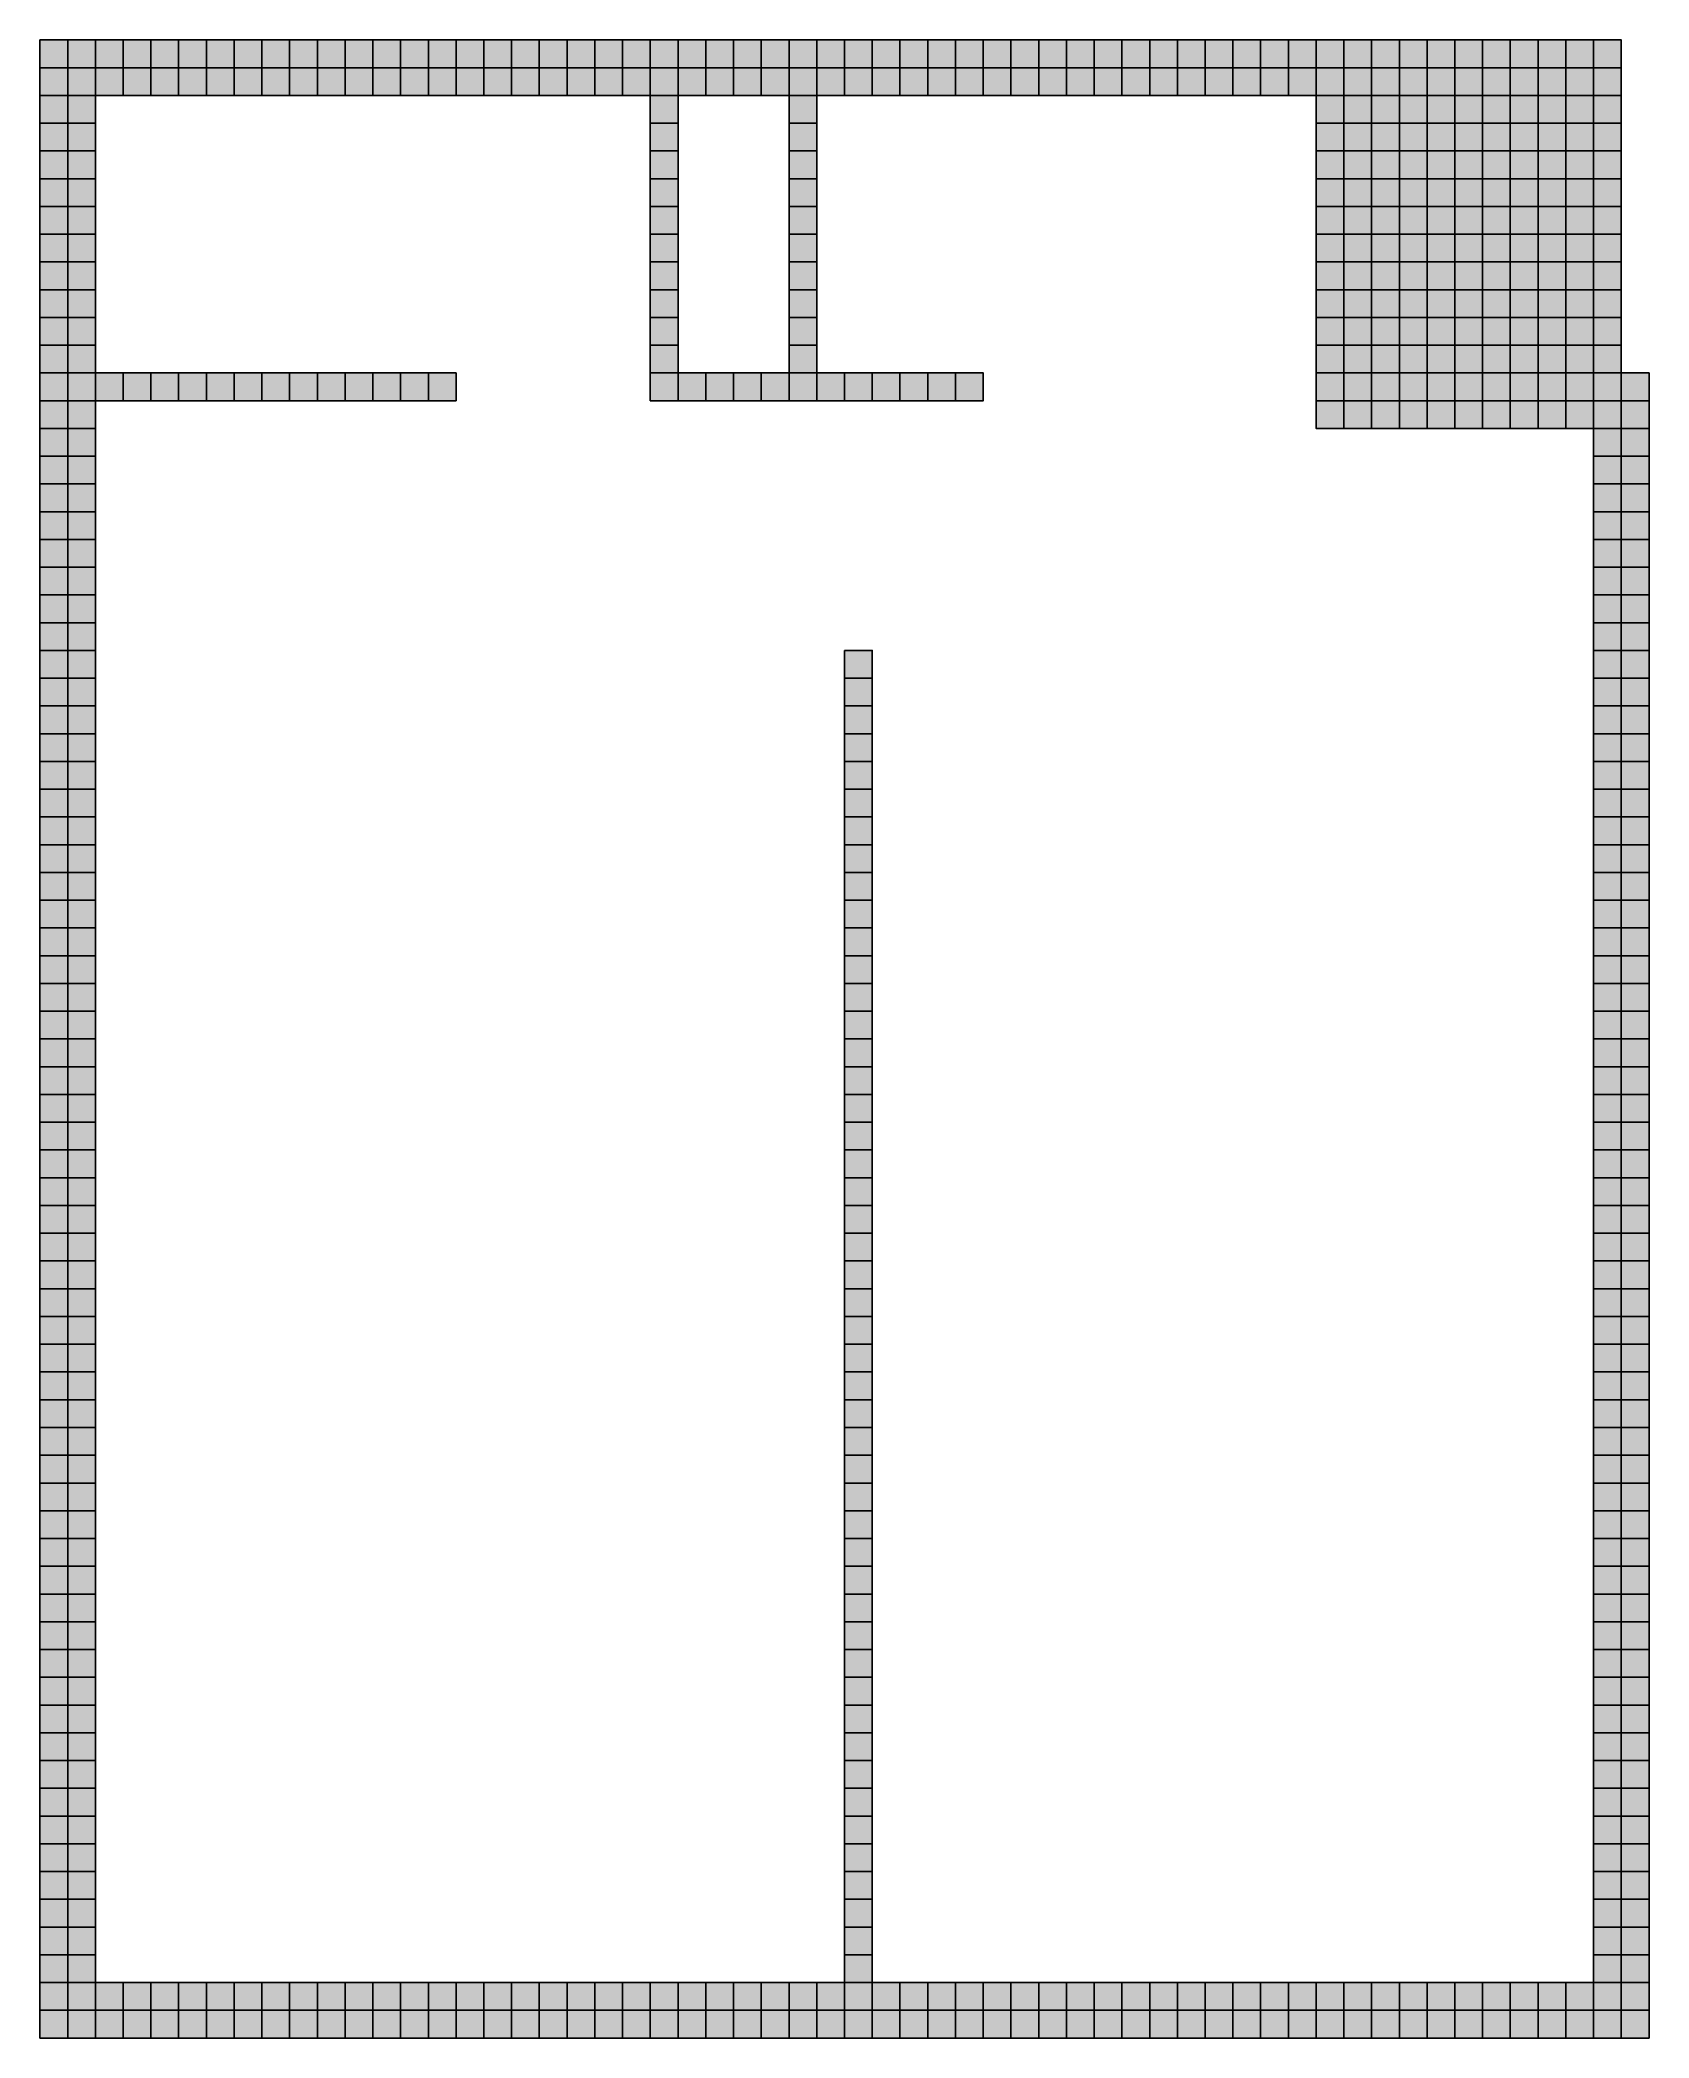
# Model space of a CAD drawing. Header units: inches. Extents: x 0.64 to 6.44, y -0.05 to 7.15.
import ezdxf

# ---------------------------------------------------------------- set-up
doc = ezdxf.new("R2010")
doc.units = ezdxf.units.IN
doc.header["$MEASUREMENT"] = 0
doc.layers.add('GRILLA PIXEL', color=7, linetype='Continuous')

# ---------------------------------------------------------------- blocks, each defined once
blk = doc.blocks.new('0-5-68-255-Muro inicio conexion')
at = {"layer": 'GRILLA PIXEL', "true_color": 0x0544ff}
h = blk.add_hatch(color=160, dxfattribs=at)
h.dxf.hatch_style = 1
h.paths.add_polyline_path([(0, 0), (-0.1, 0), (-0.1, -0.1), (0, -0.1)])
blk.add_lwpolyline([(-0.1, 0), (-0.1, -0.1), (0, -0.1), (0, 0)], close=True)
blk = doc.blocks.new('0-63-149-253-Muro fichas extremo')
at = {"layer": 'GRILLA PIXEL', "true_color": 0x3f95fd}
h = blk.add_hatch(color=153, dxfattribs=at)
h.dxf.hatch_style = 1
h.paths.add_polyline_path([(0, 0), (-0.1, 0), (-0.1, -0.1), (0, -0.1)])
blk.add_lwpolyline([(-0.1, 0), (-0.1, -0.1), (0, -0.1), (0, 0)], close=True)
blk = doc.blocks.new('1-125-217-63-auxiliar  ingresos')
at = {"layer": 'GRILLA PIXEL', "true_color": 0x7dd93f}
h = blk.add_hatch(color=83, dxfattribs=at)
h.dxf.hatch_style = 1
h.paths.add_polyline_path([(0, 0), (-0.1, 0), (-0.1, -0.1), (0, -0.1)])
blk.add_lwpolyline([(-0.1, 0), (-0.1, -0.1), (0, -0.1), (0, 0)], close=True)
blk = doc.blocks.new('0-255-255-31-Muro alto')
at = {"layer": 'GRILLA PIXEL', "true_color": 0xffff1f}
h = blk.add_hatch(color=2, dxfattribs=at)
h.dxf.hatch_style = 1
h.paths.add_polyline_path([(0, 0), (-0.1, 0), (-0.1, -0.1), (0, -0.1)])
blk.add_lwpolyline([(-0.1, 0), (-0.1, -0.1), (0, -0.1), (0, 0)], close=True)
blk = doc.blocks.new('0-255-31-255-Puerta ingreso')
at = {"layer": 'GRILLA PIXEL', "true_color": 0xff1fff}
h = blk.add_hatch(color=6, dxfattribs=at)
h.dxf.hatch_style = 1
h.paths.add_polyline_path([(0, 0), (-0.1, 0), (-0.1, -0.1), (0, -0.1)])
blk.add_lwpolyline([(-0.1, 0), (-0.1, -0.1), (0, -0.1), (0, 0)], close=True)
blk = doc.blocks.new('0-0-28-112-Muro auxiliar fichas esquinas')
at = {"layer": 'GRILLA PIXEL', "true_color": 0x001c70}
h = blk.add_hatch(color=166, dxfattribs=at)
h.dxf.hatch_style = 1
h.paths.add_polyline_path([(0, 0), (-0.1, 0), (-0.1, -0.1), (0, -0.1)])
blk.add_lwpolyline([(-0.1, 0), (-0.1, -0.1), (0, -0.1), (0, 0)], close=True)
blk = doc.blocks.new('0-255-0-0-Muro dormitorio principal')
h = blk.add_hatch(color=1)
h.dxf.hatch_style = 1
h.paths.add_polyline_path([(0, 0), (-0.1, 0), (-0.1, -0.1), (0, -0.1)])
blk.add_lwpolyline([(-0.1, 0), (-0.1, -0.1), (0, -0.1), (0, 0)], close=True)
blk = doc.blocks.new('0-255-135-15-Muro auxiliar escalera')
at = {"layer": 'GRILLA PIXEL', "true_color": 0xff870f}
h = blk.add_hatch(color=30, dxfattribs=at)
h.dxf.hatch_style = 1
h.paths.add_polyline_path([(0, 0), (-0.1, 0), (-0.1, -0.1), (0, -0.1)])
blk.add_lwpolyline([(-0.1, 0), (-0.1, -0.1), (0, -0.1), (0, 0)], close=True)
blk = doc.blocks.new('0-203-204-205-Ventana principal')
at = {"layer": 'GRILLA PIXEL', "true_color": 0xcbcccd}
h = blk.add_hatch(color=254, dxfattribs=at)
h.dxf.hatch_style = 1
h.paths.add_polyline_path([(0, 0), (-0.1, 0), (-0.1, -0.1), (0, -0.1)])
blk.add_lwpolyline([(-0.1, 0), (-0.1, -0.1), (0, -0.1), (0, 0)], close=True)
blk = doc.blocks.new('1-94-64-02-auxiliar fichas extremo')
at = {"layer": 'GRILLA PIXEL', "true_color": 0x5e4002}
h = blk.add_hatch(color=48, dxfattribs=at)
h.dxf.hatch_style = 1
h.paths.add_polyline_path([(0, 0), (-0.1, 0), (-0.1, -0.1), (0, -0.1)])
blk.add_lwpolyline([(-0.1, 0), (-0.1, -0.1), (0, -0.1), (0, 0)], close=True)
blk = doc.blocks.new('1-99-100-102-auxiliar lado interno')
at = {"lineweight": 70, "true_color": 0x636466}
h = blk.add_hatch(color=251, dxfattribs=at)
h.dxf.hatch_style = 1
h.paths.add_polyline_path([(-0.1, -0.1), (-0.1, 0), (0, 0), (0, -0.1)])
blk.add_lwpolyline([(0, 0), (0, -0.1), (-0.1, -0.1), (-0.1, 0)], close=True)
blk = doc.blocks.new('pixel extremo ventana')
h = blk.add_hatch(color=136)
h.dxf.hatch_style = 1
h.paths.add_polyline_path([(0, 0), (-0.1, 0), (-0.1, -0.1), (0, -0.1)])
blk.add_lwpolyline([(-0.1, 0), (-0.1, -0.1), (0, -0.1), (0, 0)], close=True)

msp = doc.modelspace()

# ---------------------------------------------------------------- block references
for name, p in [('0-255-135-15-Muro auxiliar escalera', (0.7412, 7.1495)), ('0-255-135-15-Muro auxiliar escalera', (0.8412, 7.1495)), ('0-63-149-253-Muro fichas extremo', (0.9412, 7.1495)), ('0-63-149-253-Muro fichas extremo', (1.0412, 7.1495)), ('0-63-149-253-Muro fichas extremo', (1.1412, 7.1495)), ('0-63-149-253-Muro fichas extremo', (1.2412, 7.1495)), ('0-63-149-253-Muro fichas extremo', (1.3412, 7.1495)), ('0-63-149-253-Muro fichas extremo', (1.4412, 7.1495)), ('0-63-149-253-Muro fichas extremo', (1.5412, 7.1495)), ('0-63-149-253-Muro fichas extremo', (1.6412, 7.1495)), ('0-63-149-253-Muro fichas extremo', (1.7412, 7.1495)), ('0-63-149-253-Muro fichas extremo', (1.8412, 7.1495)), ('0-63-149-253-Muro fichas extremo', (1.9412, 7.1495)), ('0-63-149-253-Muro fichas extremo', (2.0412, 7.1495)), ('0-63-149-253-Muro fichas extremo', (2.1412, 7.1495)), ('0-63-149-253-Muro fichas extremo', (2.2412, 7.1495)), ('0-63-149-253-Muro fichas extremo', (2.3412, 7.1495)), ('0-63-149-253-Muro fichas extremo', (2.4412, 7.1495)), ('0-63-149-253-Muro fichas extremo', (2.5412, 7.1495)), ('0-63-149-253-Muro fichas extremo', (2.6412, 7.1495)), ('0-63-149-253-Muro fichas extremo', (2.7412, 7.1495)), ('0-63-149-253-Muro fichas extremo', (2.8412, 7.1495)), ('0-63-149-253-Muro fichas extremo', (2.9412, 7.1495)), ('0-63-149-253-Muro fichas extremo', (3.0412, 7.1495)), ('0-63-149-253-Muro fichas extremo', (3.1412, 7.1495)), ('0-63-149-253-Muro fichas extremo', (3.2412, 7.1495)), ('0-63-149-253-Muro fichas extremo', (3.3412, 7.1495)), ('0-63-149-253-Muro fichas extremo', (3.4412, 7.1495)), ('0-63-149-253-Muro fichas extremo', (3.5412, 7.1495)), ('0-63-149-253-Muro fichas extremo', (3.6412, 7.1495)), ('0-63-149-253-Muro fichas extremo', (3.7412, 7.1495)), ('0-63-149-253-Muro fichas extremo', (3.8412, 7.1495)), ('0-63-149-253-Muro fichas extremo', (3.9412, 7.1495)), ('0-63-149-253-Muro fichas extremo', (4.0412, 7.1495)), ('0-63-149-253-Muro fichas extremo', (4.1412, 7.1495)), ('0-63-149-253-Muro fichas extremo', (4.2412, 7.1495)), ('0-63-149-253-Muro fichas extremo', (4.3412, 7.1495)), ('0-63-149-253-Muro fichas extremo', (4.4412, 7.1495)), ('0-63-149-253-Muro fichas extremo', (4.5412, 7.1495)), ('0-63-149-253-Muro fichas extremo', (4.6412, 7.1495)), ('0-63-149-253-Muro fichas extremo', (4.7412, 7.1494)), ('0-63-149-253-Muro fichas extremo', (4.8412, 7.1494)), ('0-63-149-253-Muro fichas extremo', (4.9412, 7.1494)), ('0-63-149-253-Muro fichas extremo', (5.0412, 7.1494)), ('0-63-149-253-Muro fichas extremo', (5.1412, 7.1494)), ('0-63-149-253-Muro fichas extremo', (5.2412, 7.1494)), ('0-5-68-255-Muro inicio conexion', (5.3412, 7.1494)), ('0-5-68-255-Muro inicio conexion', (5.4412, 7.1494)), ('1-125-217-63-auxiliar  ingresos', (5.5412, 7.1494)), ('1-125-217-63-auxiliar  ingresos', (5.6412, 7.1494)), ('1-125-217-63-auxiliar  ingresos', (5.7412, 7.1494)), ('1-125-217-63-auxiliar  ingresos', (5.8412, 7.1494)), ('1-125-217-63-auxiliar  ingresos', (5.9412, 7.1494)), ('1-125-217-63-auxiliar  ingresos', (6.0412, 7.1494)), ('1-125-217-63-auxiliar  ingresos', (6.1412, 7.1494)), ('1-125-217-63-auxiliar  ingresos', (6.2412, 7.1494)), ('1-125-217-63-auxiliar  ingresos', (6.3412, 7.1494)), ('0-255-255-31-Muro alto', (0.7412, 7.0495)), ('1-99-100-102-auxiliar lado interno', (0.8412, 7.0495)), ('1-99-100-102-auxiliar lado interno', (0.9412, 7.0495)), ('1-99-100-102-auxiliar lado interno', (1.0412, 7.0495)), ('1-99-100-102-auxiliar lado interno', (1.1412, 7.0495)), ('1-99-100-102-auxiliar lado interno', (1.2412, 7.0495)), ('1-99-100-102-auxiliar lado interno', (1.3412, 7.0495)), ('1-99-100-102-auxiliar lado interno', (1.4412, 7.0495)), ('1-99-100-102-auxiliar lado interno', (1.5412, 7.0495)), ('1-99-100-102-auxiliar lado interno', (1.6412, 7.0495)), ('1-99-100-102-auxiliar lado interno', (1.7412, 7.0495)), ('1-99-100-102-auxiliar lado interno', (1.8412, 7.0495)), ('1-99-100-102-auxiliar lado interno', (1.9412, 7.0495)), ('1-99-100-102-auxiliar lado interno', (2.0412, 7.0495)), ('1-99-100-102-auxiliar lado interno', (2.1412, 7.0495)), ('1-99-100-102-auxiliar lado interno', (2.2412, 7.0495)), ('1-99-100-102-auxiliar lado interno', (2.3412, 7.0495)), ('1-99-100-102-auxiliar lado interno', (2.4412, 7.0495)), ('1-99-100-102-auxiliar lado interno', (2.5412, 7.0495)), ('1-99-100-102-auxiliar lado interno', (2.6412, 7.0495)), ('1-99-100-102-auxiliar lado interno', (2.7412, 7.0495)), ('1-99-100-102-auxiliar lado interno', (2.8412, 7.0495)), ('0-255-255-31-Muro alto', (2.9412, 7.0495)), ('1-99-100-102-auxiliar lado interno', (3.0412, 7.0495)), ('1-99-100-102-auxiliar lado interno', (3.1412, 7.0495)), ('1-99-100-102-auxiliar lado interno', (3.2412, 7.0495)), ('1-99-100-102-auxiliar lado interno', (3.3412, 7.0495)), ('0-255-255-31-Muro alto', (3.4412, 7.0495)), ('1-99-100-102-auxiliar lado interno', (3.5412, 7.0495)), ('1-99-100-102-auxiliar lado interno', (3.6412, 7.0495)), ('1-99-100-102-auxiliar lado interno', (3.7412, 7.0495)), ('1-99-100-102-auxiliar lado interno', (3.8412, 7.0495)), ('1-99-100-102-auxiliar lado interno', (3.9412, 7.0495)), ('1-99-100-102-auxiliar lado interno', (4.0412, 7.0495)), ('1-99-100-102-auxiliar lado interno', (4.1412, 7.0495)), ('1-99-100-102-auxiliar lado interno', (4.2412, 7.0495)), ('1-99-100-102-auxiliar lado interno', (4.3412, 7.0495)), ('1-99-100-102-auxiliar lado interno', (4.4412, 7.0495)), ('1-99-100-102-auxiliar lado interno', (4.5412, 7.0495)), ('1-99-100-102-auxiliar lado interno', (4.6412, 7.0495)), ('1-99-100-102-auxiliar lado interno', (4.7412, 7.0495)), ('1-99-100-102-auxiliar lado interno', (4.8412, 7.0495)), ('1-99-100-102-auxiliar lado interno', (4.9412, 7.0495)), ('1-99-100-102-auxiliar lado interno', (5.0412, 7.0495)), ('1-99-100-102-auxiliar lado interno', (5.1412, 7.0495)), ('1-99-100-102-auxiliar lado interno', (5.2412, 7.0495)), ('1-99-100-102-auxiliar lado interno', (5.3412, 7.0495)), ('0-255-255-31-Muro alto', (5.4412, 7.0494)), ('1-125-217-63-auxiliar  ingresos', (5.5412, 7.0494)), ('1-125-217-63-auxiliar  ingresos', (5.6412, 7.0494)), ('1-125-217-63-auxiliar  ingresos', (5.7412, 7.0494)), ('1-125-217-63-auxiliar  ingresos', (5.8412, 7.0494)), ('1-125-217-63-auxiliar  ingresos', (5.9412, 7.0494)), ('1-125-217-63-auxiliar  ingresos', (6.0412, 7.0494)), ('1-125-217-63-auxiliar  ingresos', (6.1412, 7.0494)), ('1-125-217-63-auxiliar  ingresos', (6.2412, 7.0494)), ('1-125-217-63-auxiliar  ingresos', (6.3412, 7.0494)), ('0-255-255-31-Muro alto', (0.7412, 6.9495)), ('1-99-100-102-auxiliar lado interno', (0.8412, 6.9495)), ('0-255-255-31-Muro alto', (2.9412, 6.9495)), ('0-255-255-31-Muro alto', (3.4412, 6.9495)), ('1-99-100-102-auxiliar lado interno', (5.3412, 6.9495)), ('0-255-255-31-Muro alto', (5.4412, 6.9494)), ('1-125-217-63-auxiliar  ingresos', (5.5412, 6.9494)), ('1-125-217-63-auxiliar  ingresos', (5.6412, 6.9494)), ('1-125-217-63-auxiliar  ingresos', (5.7412, 6.9494)), ('1-125-217-63-auxiliar  ingresos', (5.8412, 6.9494)), ('1-125-217-63-auxiliar  ingresos', (5.9412, 6.9494)), ('1-125-217-63-auxiliar  ingresos', (6.0412, 6.9494)), ('1-125-217-63-auxiliar  ingresos', (6.1412, 6.9494)), ('1-125-217-63-auxiliar  ingresos', (6.2412, 6.9494)), ('1-125-217-63-auxiliar  ingresos', (6.3412, 6.9494)), ('0-255-255-31-Muro alto', (0.7412, 6.8495)), ('1-99-100-102-auxiliar lado interno', (0.8412, 6.8495)), ('0-255-255-31-Muro alto', (2.9412, 6.8495)), ('0-255-255-31-Muro alto', (3.4412, 6.8495)), ('1-99-100-102-auxiliar lado interno', (5.3412, 6.8495)), ('0-255-255-31-Muro alto', (5.4412, 6.8494)), ('1-125-217-63-auxiliar  ingresos', (5.5412, 6.8494)), ('1-125-217-63-auxiliar  ingresos', (5.6412, 6.8494)), ('1-125-217-63-auxiliar  ingresos', (5.7412, 6.8494)), ('1-125-217-63-auxiliar  ingresos', (5.8412, 6.8494)), ('1-125-217-63-auxiliar  ingresos', (5.9412, 6.8494)), ('1-125-217-63-auxiliar  ingresos', (6.0412, 6.8494)), ('1-125-217-63-auxiliar  ingresos', (6.1412, 6.8494)), ('1-125-217-63-auxiliar  ingresos', (6.2412, 6.8494)), ('1-125-217-63-auxiliar  ingresos', (6.3412, 6.8494)), ('0-255-255-31-Muro alto', (0.7412, 6.7495)), ('1-99-100-102-auxiliar lado interno', (0.8412, 6.7495)), ('0-255-255-31-Muro alto', (2.9412, 6.7495)), ('0-255-255-31-Muro alto', (3.4412, 6.7495)), ('1-99-100-102-auxiliar lado interno', (5.3412, 6.7495)), ('0-255-255-31-Muro alto', (5.4412, 6.7494)), ('1-125-217-63-auxiliar  ingresos', (5.5412, 6.7494)), ('1-125-217-63-auxiliar  ingresos', (5.6412, 6.7494)), ('1-125-217-63-auxiliar  ingresos', (5.7412, 6.7494)), ('1-125-217-63-auxiliar  ingresos', (5.8412, 6.7494)), ('1-125-217-63-auxiliar  ingresos', (5.9412, 6.7494)), ('1-125-217-63-auxiliar  ingresos', (6.0412, 6.7494)), ('1-125-217-63-auxiliar  ingresos', (6.1412, 6.7494)), ('1-125-217-63-auxiliar  ingresos', (6.2412, 6.7494)), ('1-125-217-63-auxiliar  ingresos', (6.3412, 6.7494)), ('0-255-255-31-Muro alto', (0.7412, 6.6495)), ('1-99-100-102-auxiliar lado interno', (0.8412, 6.6495)), ('0-255-255-31-Muro alto', (2.9412, 6.6495)), ('0-255-255-31-Muro alto', (3.4412, 6.6495)), ('1-99-100-102-auxiliar lado interno', (5.3412, 6.6495)), ('0-255-255-31-Muro alto', (5.4412, 6.6494)), ('1-125-217-63-auxiliar  ingresos', (5.5412, 6.6494)), ('1-125-217-63-auxiliar  ingresos', (5.6412, 6.6494)), ('1-125-217-63-auxiliar  ingresos', (5.7412, 6.6494)), ('1-125-217-63-auxiliar  ingresos', (5.8412, 6.6494)), ('1-125-217-63-auxiliar  ingresos', (5.9412, 6.6494)), ('1-125-217-63-auxiliar  ingresos', (6.0412, 6.6494)), ('1-125-217-63-auxiliar  ingresos', (6.1412, 6.6494)), ('1-125-217-63-auxiliar  ingresos', (6.2412, 6.6494)), ('1-125-217-63-auxiliar  ingresos', (6.3412, 6.6494)), ('0-255-255-31-Muro alto', (0.7412, 6.5495)), ('1-99-100-102-auxiliar lado interno', (0.8412, 6.5495)), ('0-255-255-31-Muro alto', (2.9412, 6.5495)), ('0-255-255-31-Muro alto', (3.4412, 6.5495)), ('1-99-100-102-auxiliar lado interno', (5.3412, 6.5495)), ('0-255-255-31-Muro alto', (5.4412, 6.5494)), ('1-125-217-63-auxiliar  ingresos', (5.5412, 6.5494)), ('1-125-217-63-auxiliar  ingresos', (5.6412, 6.5494)), ('1-125-217-63-auxiliar  ingresos', (5.7412, 6.5494)), ('1-125-217-63-auxiliar  ingresos', (5.8412, 6.5494)), ('1-125-217-63-auxiliar  ingresos', (5.9412, 6.5494)), ('1-125-217-63-auxiliar  ingresos', (6.0412, 6.5494)), ('1-125-217-63-auxiliar  ingresos', (6.1412, 6.5494)), ('1-125-217-63-auxiliar  ingresos', (6.2412, 6.5494)), ('1-125-217-63-auxiliar  ingresos', (6.3412, 6.5494)), ('0-255-255-31-Muro alto', (0.7412, 6.4495)), ('1-99-100-102-auxiliar lado interno', (0.8412, 6.4495)), ('0-255-255-31-Muro alto', (2.9412, 6.4495)), ('0-255-255-31-Muro alto', (3.4412, 6.4495)), ('1-99-100-102-auxiliar lado interno', (5.3412, 6.4495)), ('0-255-255-31-Muro alto', (5.4412, 6.4494)), ('1-125-217-63-auxiliar  ingresos', (5.5412, 6.4494)), ('1-125-217-63-auxiliar  ingresos', (5.6412, 6.4494)), ('1-125-217-63-auxiliar  ingresos', (5.7412, 6.4494)), ('1-125-217-63-auxiliar  ingresos', (5.8412, 6.4494)), ('1-125-217-63-auxiliar  ingresos', (5.9412, 6.4494)), ('1-125-217-63-auxiliar  ingresos', (6.0412, 6.4494)), ('1-125-217-63-auxiliar  ingresos', (6.1412, 6.4494)), ('1-125-217-63-auxiliar  ingresos', (6.2412, 6.4494)), ('1-125-217-63-auxiliar  ingresos', (6.3412, 6.4494)), ('0-255-255-31-Muro alto', (0.7412, 6.3495)), ('1-99-100-102-auxiliar lado interno', (0.8412, 6.3495)), ('0-255-255-31-Muro alto', (2.9412, 6.3495)), ('0-255-255-31-Muro alto', (3.4412, 6.3495)), ('1-99-100-102-auxiliar lado interno', (5.3412, 6.3495)), ('0-255-255-31-Muro alto', (5.4412, 6.3494)), ('1-125-217-63-auxiliar  ingresos', (5.5412, 6.3494)), ('1-125-217-63-auxiliar  ingresos', (5.6412, 6.3494)), ('1-125-217-63-auxiliar  ingresos', (5.7412, 6.3494)), ('1-125-217-63-auxiliar  ingresos', (5.8412, 6.3494)), ('1-125-217-63-auxiliar  ingresos', (5.9412, 6.3494)), ('1-125-217-63-auxiliar  ingresos', (6.0412, 6.3494)), ('1-125-217-63-auxiliar  ingresos', (6.1412, 6.3494)), ('1-125-217-63-auxiliar  ingresos', (6.2412, 6.3494)), ('1-125-217-63-auxiliar  ingresos', (6.3412, 6.3494)), ('0-255-255-31-Muro alto', (0.7412, 6.2495)), ('1-99-100-102-auxiliar lado interno', (0.8412, 6.2495)), ('0-255-255-31-Muro alto', (2.9412, 6.2495)), ('0-255-255-31-Muro alto', (3.4412, 6.2495)), ('1-99-100-102-auxiliar lado interno', (5.3412, 6.2495)), ('0-255-255-31-Muro alto', (5.4412, 6.2494)), ('1-125-217-63-auxiliar  ingresos', (5.5412, 6.2494)), ('1-125-217-63-auxiliar  ingresos', (5.6412, 6.2494)), ('1-125-217-63-auxiliar  ingresos', (5.7412, 6.2494)), ('1-125-217-63-auxiliar  ingresos', (5.8412, 6.2494)), ('1-125-217-63-auxiliar  ingresos', (5.9412, 6.2494)), ('1-125-217-63-auxiliar  ingresos', (6.0412, 6.2494)), ('1-125-217-63-auxiliar  ingresos', (6.1412, 6.2494)), ('1-125-217-63-auxiliar  ingresos', (6.2412, 6.2494)), ('1-125-217-63-auxiliar  ingresos', (6.3412, 6.2494)), ('0-255-255-31-Muro alto', (0.7412, 6.1495)), ('1-99-100-102-auxiliar lado interno', (0.8412, 6.1495)), ('0-255-255-31-Muro alto', (2.9412, 6.1495)), ('0-255-255-31-Muro alto', (3.4412, 6.1495)), ('1-99-100-102-auxiliar lado interno', (5.3412, 6.1495)), ('0-255-255-31-Muro alto', (5.4412, 6.1494)), ('1-125-217-63-auxiliar  ingresos', (5.5412, 6.1494)), ('1-125-217-63-auxiliar  ingresos', (5.6412, 6.1494)), ('1-125-217-63-auxiliar  ingresos', (5.7412, 6.1494)), ('1-125-217-63-auxiliar  ingresos', (5.8412, 6.1494)), ('1-125-217-63-auxiliar  ingresos', (5.9412, 6.1494)), ('1-125-217-63-auxiliar  ingresos', (6.0412, 6.1494)), ('1-125-217-63-auxiliar  ingresos', (6.1412, 6.1494)), ('1-125-217-63-auxiliar  ingresos', (6.2412, 6.1494)), ('1-125-217-63-auxiliar  ingresos', (6.3412, 6.1494)), ('0-255-255-31-Muro alto', (0.7412, 6.0495)), ('1-99-100-102-auxiliar lado interno', (0.8412, 6.0495)), ('0-255-255-31-Muro alto', (2.9412, 6.0495)), ('0-255-255-31-Muro alto', (3.4412, 6.0495)), ('1-99-100-102-auxiliar lado interno', (5.3412, 6.0495)), ('0-255-255-31-Muro alto', (5.4412, 6.0494)), ('1-125-217-63-auxiliar  ingresos', (5.5412, 6.0494)), ('1-125-217-63-auxiliar  ingresos', (5.6412, 6.0494)), ('1-125-217-63-auxiliar  ingresos', (5.7412, 6.0494)), ('1-125-217-63-auxiliar  ingresos', (5.8412, 6.0494)), ('1-125-217-63-auxiliar  ingresos', (5.9412, 6.0494)), ('1-125-217-63-auxiliar  ingresos', (6.0412, 6.0494)), ('1-125-217-63-auxiliar  ingresos', (6.1412, 6.0494)), ('1-125-217-63-auxiliar  ingresos', (6.2412, 6.0494)), ('1-125-217-63-auxiliar  ingresos', (6.3412, 6.0494)), ('0-255-255-31-Muro alto', (0.7412, 5.9495)), ('0-255-255-31-Muro alto', (0.8412, 5.9495)), ('0-255-255-31-Muro alto', (0.9412, 5.9495)), ('0-255-255-31-Muro alto', (1.0412, 5.9495)), ('0-255-255-31-Muro alto', (1.1412, 5.9495)), ('0-255-255-31-Muro alto', (1.2412, 5.9495)), ('0-255-255-31-Muro alto', (1.3412, 5.9495)), ('0-255-255-31-Muro alto', (1.4412, 5.9495)), ('0-255-255-31-Muro alto', (1.5412, 5.9495)), ('0-255-255-31-Muro alto', (1.6412, 5.9495)), ('0-255-255-31-Muro alto', (1.7412, 5.9495)), ('0-255-255-31-Muro alto', (1.8412, 5.9495)), ('0-255-255-31-Muro alto', (1.9412, 5.9495)), ('0-255-255-31-Muro alto', (2.0412, 5.9495)), ('0-255-255-31-Muro alto', (2.1412, 5.9495)), ('0-255-255-31-Muro alto', (2.9412, 5.9495)), ('0-255-255-31-Muro alto', (3.0412, 5.9495)), ('0-255-255-31-Muro alto', (3.1412, 5.9495)), ('0-255-255-31-Muro alto', (3.2412, 5.9495)), ('0-255-255-31-Muro alto', (3.3412, 5.9495)), ('0-255-255-31-Muro alto', (3.4412, 5.9495)), ('0-255-255-31-Muro alto', (3.5412, 5.9495)), ('0-255-255-31-Muro alto', (3.6412, 5.9495)), ('0-255-255-31-Muro alto', (3.7412, 5.9495)), ('0-255-255-31-Muro alto', (3.8412, 5.9495)), ('0-255-255-31-Muro alto', (3.9412, 5.9495)), ('0-255-255-31-Muro alto', (4.0412, 5.9495)), ('1-99-100-102-auxiliar lado interno', (5.3412, 5.9495)), ('0-255-255-31-Muro alto', (5.4412, 5.9494)), ('0-255-31-255-Puerta ingreso', (5.5412, 5.9494)), ('0-255-31-255-Puerta ingreso', (5.6412, 5.9494)), ('0-255-31-255-Puerta ingreso', (5.7412, 5.9494)), ('0-255-31-255-Puerta ingreso', (5.8412, 5.9494)), ('0-255-31-255-Puerta ingreso', (5.9412, 5.9494)), ('0-255-31-255-Puerta ingreso', (6.0412, 5.9494)), ('0-255-31-255-Puerta ingreso', (6.1412, 5.9494)), ('0-255-31-255-Puerta ingreso', (6.2412, 5.9494)), ('0-255-31-255-Puerta ingreso', (6.3412, 5.9494)), ('0-5-68-255-Muro inicio conexion', (6.4412, 5.9494)), ('0-255-0-0-Muro dormitorio principal', (0.7412, 5.8495)), ('1-99-100-102-auxiliar lado interno', (0.8412, 5.8495)), ('1-99-100-102-auxiliar lado interno', (5.3412, 5.8495)), ('1-99-100-102-auxiliar lado interno', (5.4412, 5.8495)), ('1-99-100-102-auxiliar lado interno', (5.5412, 5.8495)), ('1-99-100-102-auxiliar lado interno', (5.6412, 5.8495)), ('1-99-100-102-auxiliar lado interno', (5.7412, 5.8495)), ('1-99-100-102-auxiliar lado interno', (5.8412, 5.8495)), ('1-99-100-102-auxiliar lado interno', (5.9412, 5.8495)), ('1-99-100-102-auxiliar lado interno', (6.0412, 5.8495)), ('1-99-100-102-auxiliar lado interno', (6.1412, 5.8495)), ('1-99-100-102-auxiliar lado interno', (6.2412, 5.8495)), ('1-99-100-102-auxiliar lado interno', (6.3412, 5.8495)), ('0-5-68-255-Muro inicio conexion', (6.4412, 5.8494)), ('0-255-0-0-Muro dormitorio principal', (0.7412, 5.7495)), ('1-99-100-102-auxiliar lado interno', (0.8412, 5.7495)), ('1-99-100-102-auxiliar lado interno', (6.3412, 5.7495)), ('0-63-149-253-Muro fichas extremo', (6.4412, 5.7494)), ('0-255-0-0-Muro dormitorio principal', (0.7412, 5.6495)), ('1-99-100-102-auxiliar lado interno', (0.8412, 5.6495)), ('1-99-100-102-auxiliar lado interno', (6.3412, 5.6495)), ('0-255-255-31-Muro alto', (6.4412, 5.6494)), ('0-255-0-0-Muro dormitorio principal', (0.7412, 5.5495)), ('1-99-100-102-auxiliar lado interno', (0.8412, 5.5495)), ('1-99-100-102-auxiliar lado interno', (6.3412, 5.5495)), ('0-255-255-31-Muro alto', (6.4412, 5.5494)), ('0-255-0-0-Muro dormitorio principal', (0.7412, 5.4495)), ('1-99-100-102-auxiliar lado interno', (0.8412, 5.4495)), ('1-99-100-102-auxiliar lado interno', (6.3412, 5.4495)), ('0-255-255-31-Muro alto', (6.4412, 5.4494)), ('0-255-0-0-Muro dormitorio principal', (0.7412, 5.3495)), ('1-99-100-102-auxiliar lado interno', (0.8412, 5.3495)), ('1-99-100-102-auxiliar lado interno', (6.3412, 5.3495)), ('0-255-255-31-Muro alto', (6.4412, 5.3495)), ('0-255-0-0-Muro dormitorio principal', (0.7412, 5.2495)), ('1-99-100-102-auxiliar lado interno', (0.8412, 5.2495)), ('1-99-100-102-auxiliar lado interno', (6.3412, 5.2495)), ('0-255-255-31-Muro alto', (6.4412, 5.2495)), ('0-255-0-0-Muro dormitorio principal', (0.7412, 5.1495)), ('1-99-100-102-auxiliar lado interno', (0.8412, 5.1495)), ('1-99-100-102-auxiliar lado interno', (6.3412, 5.1495)), ('0-255-255-31-Muro alto', (6.4412, 5.1495)), ('0-255-0-0-Muro dormitorio principal', (0.7412, 5.0495)), ('1-99-100-102-auxiliar lado interno', (0.8412, 5.0495)), ('1-99-100-102-auxiliar lado interno', (6.3412, 5.0495)), ('0-255-255-31-Muro alto', (6.4412, 5.0495)), ('0-255-0-0-Muro dormitorio principal', (0.7412, 4.9495)), ('1-99-100-102-auxiliar lado interno', (0.8412, 4.9495)), ('0-255-255-31-Muro alto', (3.6412, 4.9495)), ('1-99-100-102-auxiliar lado interno', (6.3412, 4.9495)), ('0-255-255-31-Muro alto', (6.4412, 4.9495)), ('0-255-0-0-Muro dormitorio principal', (0.7412, 4.8495)), ('1-99-100-102-auxiliar lado interno', (0.8412, 4.8495)), ('0-255-255-31-Muro alto', (3.6412, 4.8495)), ('1-99-100-102-auxiliar lado interno', (6.3412, 4.8495)), ('0-255-255-31-Muro alto', (6.4412, 4.8495)), ('0-255-0-0-Muro dormitorio principal', (0.7412, 4.7495)), ('1-99-100-102-auxiliar lado interno', (0.8412, 4.7495)), ('0-255-255-31-Muro alto', (3.6412, 4.7495)), ('1-99-100-102-auxiliar lado interno', (6.3412, 4.7495)), ('0-255-255-31-Muro alto', (6.4412, 4.7495)), ('0-255-0-0-Muro dormitorio principal', (0.7412, 4.6495)), ('1-99-100-102-auxiliar lado interno', (0.8412, 4.6495)), ('0-255-255-31-Muro alto', (3.6412, 4.6495)), ('1-99-100-102-auxiliar lado interno', (6.3412, 4.6495)), ('0-255-255-31-Muro alto', (6.4412, 4.6495)), ('0-255-0-0-Muro dormitorio principal', (0.7412, 4.5495)), ('1-99-100-102-auxiliar lado interno', (0.8412, 4.5495)), ('0-255-255-31-Muro alto', (3.6412, 4.5495)), ('1-99-100-102-auxiliar lado interno', (6.3412, 4.5495)), ('0-255-255-31-Muro alto', (6.4412, 4.5495)), ('0-255-0-0-Muro dormitorio principal', (0.7412, 4.4495)), ('1-99-100-102-auxiliar lado interno', (0.8412, 4.4495)), ('0-255-255-31-Muro alto', (3.6412, 4.4495)), ('1-99-100-102-auxiliar lado interno', (6.3412, 4.4495)), ('0-255-255-31-Muro alto', (6.4412, 4.4495)), ('0-255-0-0-Muro dormitorio principal', (0.7412, 4.3495)), ('1-99-100-102-auxiliar lado interno', (0.8412, 4.3495)), ('0-255-255-31-Muro alto', (3.6412, 4.3495)), ('1-99-100-102-auxiliar lado interno', (6.3412, 4.3495)), ('0-255-255-31-Muro alto', (6.4412, 4.3495)), ('0-255-0-0-Muro dormitorio principal', (0.7412, 4.2495)), ('1-99-100-102-auxiliar lado interno', (0.8412, 4.2495)), ('0-255-255-31-Muro alto', (3.6412, 4.2495)), ('1-99-100-102-auxiliar lado interno', (6.3412, 4.2495)), ('0-255-255-31-Muro alto', (6.4412, 4.2495)), ('0-255-0-0-Muro dormitorio principal', (0.7412, 4.1495)), ('1-99-100-102-auxiliar lado interno', (0.8412, 4.1495)), ('0-255-255-31-Muro alto', (3.6412, 4.1495)), ('1-99-100-102-auxiliar lado interno', (6.3412, 4.1495)), ('0-255-255-31-Muro alto', (6.4412, 4.1495)), ('0-255-0-0-Muro dormitorio principal', (0.7412, 4.0495)), ('1-99-100-102-auxiliar lado interno', (0.8412, 4.0495)), ('0-255-255-31-Muro alto', (3.6412, 4.0495)), ('1-99-100-102-auxiliar lado interno', (6.3412, 4.0495)), ('0-255-255-31-Muro alto', (6.4412, 4.0495)), ('0-255-0-0-Muro dormitorio principal', (0.7412, 3.9495)), ('1-99-100-102-auxiliar lado interno', (0.8412, 3.9495)), ('0-255-255-31-Muro alto', (3.6412, 3.9495)), ('1-99-100-102-auxiliar lado interno', (6.3412, 3.9495)), ('0-255-255-31-Muro alto', (6.4412, 3.9495)), ('0-255-0-0-Muro dormitorio principal', (0.7412, 3.8495)), ('1-99-100-102-auxiliar lado interno', (0.8412, 3.8495)), ('0-255-255-31-Muro alto', (3.6412, 3.8495)), ('1-99-100-102-auxiliar lado interno', (6.3412, 3.8495)), ('0-255-255-31-Muro alto', (6.4412, 3.8495)), ('0-255-0-0-Muro dormitorio principal', (0.7412, 3.7495)), ('1-99-100-102-auxiliar lado interno', (0.8412, 3.7495)), ('0-255-255-31-Muro alto', (3.6412, 3.7495)), ('1-99-100-102-auxiliar lado interno', (6.3412, 3.7495)), ('0-255-255-31-Muro alto', (6.4412, 3.7495)), ('0-255-0-0-Muro dormitorio principal', (0.7412, 3.6495)), ('1-99-100-102-auxiliar lado interno', (0.8412, 3.6495)), ('0-255-255-31-Muro alto', (3.6412, 3.6495)), ('1-99-100-102-auxiliar lado interno', (6.3412, 3.6495)), ('0-255-255-31-Muro alto', (6.4412, 3.6495)), ('0-255-0-0-Muro dormitorio principal', (0.7412, 3.5495)), ('1-99-100-102-auxiliar lado interno', (0.8412, 3.5495)), ('0-255-255-31-Muro alto', (3.6412, 3.5495)), ('1-99-100-102-auxiliar lado interno', (6.3412, 3.5495)), ('0-255-255-31-Muro alto', (6.4412, 3.5495)), ('0-255-0-0-Muro dormitorio principal', (0.7412, 3.4495)), ('1-99-100-102-auxiliar lado interno', (0.8412, 3.4495)), ('0-255-255-31-Muro alto', (3.6412, 3.4495)), ('1-99-100-102-auxiliar lado interno', (6.3412, 3.4495)), ('0-255-255-31-Muro alto', (6.4412, 3.4495)), ('0-255-0-0-Muro dormitorio principal', (0.7412, 3.3495)), ('1-99-100-102-auxiliar lado interno', (0.8412, 3.3495)), ('0-255-255-31-Muro alto', (3.6412, 3.3495)), ('1-99-100-102-auxiliar lado interno', (6.3412, 3.3495)), ('0-255-255-31-Muro alto', (6.4412, 3.3495)), ('0-255-0-0-Muro dormitorio principal', (0.7412, 3.2495)), ('1-99-100-102-auxiliar lado interno', (0.8412, 3.2495)), ('0-255-255-31-Muro alto', (3.6412, 3.2495)), ('1-99-100-102-auxiliar lado interno', (6.3412, 3.2495)), ('0-255-255-31-Muro alto', (6.4412, 3.2495)), ('0-255-0-0-Muro dormitorio principal', (0.7412, 3.1495)), ('1-99-100-102-auxiliar lado interno', (0.8412, 3.1495)), ('0-255-255-31-Muro alto', (3.6412, 3.1495)), ('1-99-100-102-auxiliar lado interno', (6.3412, 3.1495)), ('0-255-255-31-Muro alto', (6.4412, 3.1495)), ('0-255-0-0-Muro dormitorio principal', (0.7412, 3.0495)), ('1-99-100-102-auxiliar lado interno', (0.8412, 3.0495)), ('0-255-255-31-Muro alto', (3.6412, 3.0495)), ('1-99-100-102-auxiliar lado interno', (6.3412, 3.0495)), ('0-255-255-31-Muro alto', (6.4412, 3.0495)), ('0-255-0-0-Muro dormitorio principal', (0.7412, 2.9495)), ('1-99-100-102-auxiliar lado interno', (0.8412, 2.9495)), ('0-255-255-31-Muro alto', (3.6412, 2.9495)), ('1-99-100-102-auxiliar lado interno', (6.3412, 2.9495)), ('0-255-255-31-Muro alto', (6.4412, 2.9495)), ('0-255-0-0-Muro dormitorio principal', (0.7412, 2.8495)), ('1-99-100-102-auxiliar lado interno', (0.8412, 2.8495)), ('0-255-255-31-Muro alto', (3.6412, 2.8495)), ('1-99-100-102-auxiliar lado interno', (6.3412, 2.8495)), ('0-255-255-31-Muro alto', (6.4412, 2.8495)), ('0-255-0-0-Muro dormitorio principal', (0.7412, 2.7495)), ('1-99-100-102-auxiliar lado interno', (0.8412, 2.7495)), ('0-255-255-31-Muro alto', (3.6412, 2.7495)), ('1-99-100-102-auxiliar lado interno', (6.3412, 2.7495)), ('0-255-255-31-Muro alto', (6.4412, 2.7495)), ('0-255-0-0-Muro dormitorio principal', (0.7412, 2.6495)), ('1-99-100-102-auxiliar lado interno', (0.8412, 2.6495)), ('0-255-255-31-Muro alto', (3.6412, 2.6495)), ('1-99-100-102-auxiliar lado interno', (6.3412, 2.6495)), ('0-255-255-31-Muro alto', (6.4412, 2.6495)), ('0-255-0-0-Muro dormitorio principal', (0.7412, 2.5495)), ('1-99-100-102-auxiliar lado interno', (0.8412, 2.5495)), ('0-255-255-31-Muro alto', (3.6412, 2.5495)), ('1-99-100-102-auxiliar lado interno', (6.3412, 2.5495)), ('0-255-255-31-Muro alto', (6.4412, 2.5495)), ('0-255-0-0-Muro dormitorio principal', (0.7412, 2.4495)), ('1-99-100-102-auxiliar lado interno', (0.8412, 2.4495)), ('0-255-255-31-Muro alto', (3.6412, 2.4495)), ('1-99-100-102-auxiliar lado interno', (6.3412, 2.4495)), ('0-255-255-31-Muro alto', (6.4412, 2.4495)), ('0-255-0-0-Muro dormitorio principal', (0.7412, 2.3495)), ('1-99-100-102-auxiliar lado interno', (0.8412, 2.3495)), ('0-255-255-31-Muro alto', (3.6412, 2.3495)), ('1-99-100-102-auxiliar lado interno', (6.3412, 2.3495)), ('0-255-255-31-Muro alto', (6.4412, 2.3495)), ('0-255-0-0-Muro dormitorio principal', (0.7412, 2.2495)), ('1-99-100-102-auxiliar lado interno', (0.8412, 2.2495)), ('0-255-255-31-Muro alto', (3.6412, 2.2495)), ('1-99-100-102-auxiliar lado interno', (6.3412, 2.2495)), ('0-255-255-31-Muro alto', (6.4412, 2.2495)), ('0-255-0-0-Muro dormitorio principal', (0.7412, 2.1495)), ('1-99-100-102-auxiliar lado interno', (0.8412, 2.1495)), ('0-255-255-31-Muro alto', (3.6412, 2.1495)), ('1-99-100-102-auxiliar lado interno', (6.3412, 2.1495)), ('0-255-255-31-Muro alto', (6.4412, 2.1495)), ('0-255-0-0-Muro dormitorio principal', (0.7412, 2.0495)), ('1-99-100-102-auxiliar lado interno', (0.8412, 2.0495)), ('0-255-255-31-Muro alto', (3.6412, 2.0495)), ('1-99-100-102-auxiliar lado interno', (6.3412, 2.0495)), ('0-255-255-31-Muro alto', (6.4412, 2.0495)), ('0-255-0-0-Muro dormitorio principal', (0.7412, 1.9495)), ('1-99-100-102-auxiliar lado interno', (0.8412, 1.9495)), ('0-255-255-31-Muro alto', (3.6412, 1.9495)), ('1-99-100-102-auxiliar lado interno', (6.3412, 1.9495)), ('0-255-255-31-Muro alto', (6.4412, 1.9495)), ('0-255-0-0-Muro dormitorio principal', (0.7412, 1.8495)), ('1-99-100-102-auxiliar lado interno', (0.8412, 1.8495)), ('0-255-255-31-Muro alto', (3.6412, 1.8495)), ('1-99-100-102-auxiliar lado interno', (6.3412, 1.8495)), ('0-255-255-31-Muro alto', (6.4412, 1.8495)), ('0-255-0-0-Muro dormitorio principal', (0.7412, 1.7495)), ('1-99-100-102-auxiliar lado interno', (0.8412, 1.7495)), ('0-255-255-31-Muro alto', (3.6412, 1.7495)), ('1-99-100-102-auxiliar lado interno', (6.3412, 1.7495)), ('0-255-255-31-Muro alto', (6.4412, 1.7495)), ('0-255-0-0-Muro dormitorio principal', (0.7412, 1.6495)), ('1-99-100-102-auxiliar lado interno', (0.8412, 1.6495)), ('0-255-255-31-Muro alto', (3.6412, 1.6495)), ('1-99-100-102-auxiliar lado interno', (6.3412, 1.6495)), ('0-255-255-31-Muro alto', (6.4412, 1.6495)), ('0-255-0-0-Muro dormitorio principal', (0.7412, 1.5495)), ('1-99-100-102-auxiliar lado interno', (0.8412, 1.5495)), ('0-255-255-31-Muro alto', (3.6412, 1.5495)), ('1-99-100-102-auxiliar lado interno', (6.3412, 1.5495)), ('0-255-255-31-Muro alto', (6.4412, 1.5495)), ('0-255-0-0-Muro dormitorio principal', (0.7412, 1.4495)), ('1-99-100-102-auxiliar lado interno', (0.8412, 1.4495)), ('0-255-255-31-Muro alto', (3.6412, 1.4495)), ('1-99-100-102-auxiliar lado interno', (6.3412, 1.4495)), ('0-255-255-31-Muro alto', (6.4412, 1.4495)), ('0-255-0-0-Muro dormitorio principal', (0.7412, 1.3495)), ('1-99-100-102-auxiliar lado interno', (0.8412, 1.3495)), ('0-255-255-31-Muro alto', (3.6412, 1.3495)), ('1-99-100-102-auxiliar lado interno', (6.3412, 1.3495)), ('0-255-255-31-Muro alto', (6.4412, 1.3495)), ('0-255-0-0-Muro dormitorio principal', (0.7412, 1.2495)), ('1-99-100-102-auxiliar lado interno', (0.8412, 1.2495)), ('0-255-255-31-Muro alto', (3.6412, 1.2495)), ('1-99-100-102-auxiliar lado interno', (6.3412, 1.2495)), ('0-255-255-31-Muro alto', (6.4412, 1.2495)), ('0-255-0-0-Muro dormitorio principal', (0.7412, 1.1495)), ('1-99-100-102-auxiliar lado interno', (0.8412, 1.1495)), ('0-255-255-31-Muro alto', (3.6412, 1.1495)), ('1-99-100-102-auxiliar lado interno', (6.3412, 1.1495)), ('0-255-255-31-Muro alto', (6.4412, 1.1495)), ('0-255-0-0-Muro dormitorio principal', (0.7412, 1.0495)), ('1-99-100-102-auxiliar lado interno', (0.8412, 1.0495)), ('0-255-255-31-Muro alto', (3.6412, 1.0495)), ('1-99-100-102-auxiliar lado interno', (6.3412, 1.0495)), ('0-255-255-31-Muro alto', (6.4412, 1.0495)), ('0-255-0-0-Muro dormitorio principal', (0.7412, 0.9495)), ('1-99-100-102-auxiliar lado interno', (0.8412, 0.9495)), ('0-255-255-31-Muro alto', (3.6412, 0.9495)), ('1-99-100-102-auxiliar lado interno', (6.3412, 0.9495)), ('0-255-255-31-Muro alto', (6.4412, 0.9495)), ('0-255-0-0-Muro dormitorio principal', (0.7412, 0.8495)), ('1-99-100-102-auxiliar lado interno', (0.8412, 0.8495)), ('0-255-255-31-Muro alto', (3.6412, 0.8495)), ('1-99-100-102-auxiliar lado interno', (6.3412, 0.8495)), ('0-255-255-31-Muro alto', (6.4412, 0.8495)), ('0-255-0-0-Muro dormitorio principal', (0.7412, 0.7495)), ('1-99-100-102-auxiliar lado interno', (0.8412, 0.7495)), ('0-255-255-31-Muro alto', (3.6412, 0.7495)), ('1-99-100-102-auxiliar lado interno', (6.3412, 0.7495)), ('0-255-255-31-Muro alto', (6.4412, 0.7495)), ('0-255-0-0-Muro dormitorio principal', (0.7412, 0.6495)), ('1-99-100-102-auxiliar lado interno', (0.8412, 0.6495)), ('0-255-255-31-Muro alto', (3.6412, 0.6495)), ('1-99-100-102-auxiliar lado interno', (6.3412, 0.6495)), ('0-255-255-31-Muro alto', (6.4412, 0.6495)), ('0-255-0-0-Muro dormitorio principal', (0.7412, 0.5495)), ('1-99-100-102-auxiliar lado interno', (0.8412, 0.5495)), ('0-255-255-31-Muro alto', (3.6412, 0.5495)), ('1-99-100-102-auxiliar lado interno', (6.3412, 0.5495)), ('0-255-255-31-Muro alto', (6.4412, 0.5495)), ('0-255-0-0-Muro dormitorio principal', (0.7412, 0.4495)), ('1-99-100-102-auxiliar lado interno', (0.8412, 0.4495)), ('0-255-255-31-Muro alto', (3.6412, 0.4495)), ('1-99-100-102-auxiliar lado interno', (6.3412, 0.4495)), ('0-255-255-31-Muro alto', (6.4412, 0.4495)), ('0-255-0-0-Muro dormitorio principal', (0.7412, 0.3495)), ('1-99-100-102-auxiliar lado interno', (0.8412, 0.3495)), ('0-255-255-31-Muro alto', (3.6412, 0.3495)), ('1-99-100-102-auxiliar lado interno', (6.3412, 0.3495)), ('0-255-255-31-Muro alto', (6.4412, 0.3495)), ('0-255-0-0-Muro dormitorio principal', (0.7412, 0.2495)), ('1-99-100-102-auxiliar lado interno', (0.8412, 0.2495)), ('0-255-255-31-Muro alto', (3.6412, 0.2495)), ('1-99-100-102-auxiliar lado interno', (6.3412, 0.2495)), ('0-255-255-31-Muro alto', (6.4412, 0.2495)), ('0-255-0-0-Muro dormitorio principal', (0.7412, 0.1495)), ('1-99-100-102-auxiliar lado interno', (0.8412, 0.1495)), ('1-99-100-102-auxiliar lado interno', (0.9412, 0.1495)), ('1-99-100-102-auxiliar lado interno', (1.0412, 0.1495)), ('1-99-100-102-auxiliar lado interno', (1.1412, 0.1495)), ('1-99-100-102-auxiliar lado interno', (1.2412, 0.1495)), ('1-99-100-102-auxiliar lado interno', (1.3412, 0.1495)), ('1-99-100-102-auxiliar lado interno', (1.4412, 0.1495)), ('1-99-100-102-auxiliar lado interno', (1.5412, 0.1495)), ('1-99-100-102-auxiliar lado interno', (1.6412, 0.1495)), ('1-99-100-102-auxiliar lado interno', (1.7412, 0.1495)), ('1-99-100-102-auxiliar lado interno', (1.8412, 0.1495)), ('1-99-100-102-auxiliar lado interno', (1.9412, 0.1495)), ('1-99-100-102-auxiliar lado interno', (2.0412, 0.1495)), ('1-99-100-102-auxiliar lado interno', (2.1412, 0.1495)), ('1-99-100-102-auxiliar lado interno', (2.2412, 0.1495)), ('1-99-100-102-auxiliar lado interno', (2.3412, 0.1495)), ('1-99-100-102-auxiliar lado interno', (2.4412, 0.1495)), ('1-99-100-102-auxiliar lado interno', (2.5412, 0.1495)), ('1-99-100-102-auxiliar lado interno', (2.6412, 0.1495)), ('1-99-100-102-auxiliar lado interno', (2.7412, 0.1495)), ('1-99-100-102-auxiliar lado interno', (2.8412, 0.1495)), ('1-99-100-102-auxiliar lado interno', (2.9412, 0.1495)), ('1-99-100-102-auxiliar lado interno', (3.0412, 0.1495)), ('1-99-100-102-auxiliar lado interno', (3.1412, 0.1495)), ('1-99-100-102-auxiliar lado interno', (3.2412, 0.1495)), ('1-99-100-102-auxiliar lado interno', (3.3412, 0.1495)), ('1-99-100-102-auxiliar lado interno', (3.4412, 0.1495)), ('1-99-100-102-auxiliar lado interno', (3.5412, 0.1495)), ('0-255-255-31-Muro alto', (3.6412, 0.1495)), ('1-99-100-102-auxiliar lado interno', (3.7412, 0.1495)), ('1-99-100-102-auxiliar lado interno', (3.8412, 0.1495)), ('1-99-100-102-auxiliar lado interno', (3.9412, 0.1495)), ('1-99-100-102-auxiliar lado interno', (4.0412, 0.1495)), ('1-99-100-102-auxiliar lado interno', (4.1412, 0.1495)), ('1-99-100-102-auxiliar lado interno', (4.2412, 0.1495)), ('1-99-100-102-auxiliar lado interno', (4.3412, 0.1495)), ('1-99-100-102-auxiliar lado interno', (4.4412, 0.1495)), ('1-99-100-102-auxiliar lado interno', (4.5412, 0.1495)), ('1-99-100-102-auxiliar lado interno', (4.6412, 0.1495)), ('1-99-100-102-auxiliar lado interno', (4.7412, 0.1495)), ('1-99-100-102-auxiliar lado interno', (4.8412, 0.1495)), ('1-99-100-102-auxiliar lado interno', (4.9412, 0.1495)), ('1-99-100-102-auxiliar lado interno', (5.0412, 0.1495)), ('1-99-100-102-auxiliar lado interno', (5.1412, 0.1495)), ('1-99-100-102-auxiliar lado interno', (5.2412, 0.1495)), ('1-99-100-102-auxiliar lado interno', (5.3412, 0.1495)), ('1-99-100-102-auxiliar lado interno', (5.4412, 0.1495)), ('1-99-100-102-auxiliar lado interno', (5.5412, 0.1495)), ('1-99-100-102-auxiliar lado interno', (5.6412, 0.1495)), ('1-99-100-102-auxiliar lado interno', (5.7412, 0.1495)), ('1-99-100-102-auxiliar lado interno', (5.8412, 0.1495)), ('1-99-100-102-auxiliar lado interno', (5.9412, 0.1495)), ('1-99-100-102-auxiliar lado interno', (6.0412, 0.1495)), ('1-99-100-102-auxiliar lado interno', (6.1412, 0.1495)), ('1-99-100-102-auxiliar lado interno', (6.2412, 0.1495)), ('1-99-100-102-auxiliar lado interno', (6.3412, 0.1495)), ('0-0-28-112-Muro auxiliar fichas esquinas', (6.4412, 0.1495)), ('1-94-64-02-auxiliar fichas extremo', (0.7412, 0.0495)), ('pixel extremo ventana', (0.8412, 0.0494)), ('0-203-204-205-Ventana principal', (0.9412, 0.0495)), ('0-203-204-205-Ventana principal', (1.0412, 0.0495)), ('0-203-204-205-Ventana principal', (1.1412, 0.0495)), ('0-203-204-205-Ventana principal', (1.2412, 0.0495)), ('0-203-204-205-Ventana principal', (1.3412, 0.0495)), ('0-203-204-205-Ventana principal', (1.4412, 0.0495)), ('0-203-204-205-Ventana principal', (1.5412, 0.0495)), ('0-203-204-205-Ventana principal', (1.6412, 0.0495)), ('0-203-204-205-Ventana principal', (1.7412, 0.0495)), ('0-203-204-205-Ventana principal', (1.8412, 0.0495)), ('0-203-204-205-Ventana principal', (1.9412, 0.0495)), ('0-203-204-205-Ventana principal', (2.0412, 0.0495)), ('0-203-204-205-Ventana principal', (2.1412, 0.0495)), ('0-203-204-205-Ventana principal', (2.2412, 0.0495)), ('pixel extremo ventana', (2.3412, 0.0494)), ('0-255-255-31-Muro alto', (2.4412, 0.0495)), ('0-255-255-31-Muro alto', (2.5412, 0.0495)), ('0-255-255-31-Muro alto', (2.6412, 0.0495)), ('0-255-255-31-Muro alto', (2.7412, 0.0495)), ('0-255-255-31-Muro alto', (2.8412, 0.0495)), ('0-255-255-31-Muro alto', (2.9412, 0.0495)), ('0-255-255-31-Muro alto', (3.0412, 0.0495)), ('0-255-255-31-Muro alto', (3.1412, 0.0495)), ('0-255-255-31-Muro alto', (3.2412, 0.0495)), ('0-255-255-31-Muro alto', (3.3412, 0.0495)), ('0-255-255-31-Muro alto', (3.4412, 0.0495)), ('0-255-255-31-Muro alto', (3.5412, 0.0495)), ('0-255-255-31-Muro alto', (3.6412, 0.0495)), ('0-255-255-31-Muro alto', (3.7412, 0.0495)), ('0-255-255-31-Muro alto', (3.8412, 0.0495)), ('0-255-255-31-Muro alto', (3.9412, 0.0495)), ('0-255-255-31-Muro alto', (4.0412, 0.0495)), ('0-255-255-31-Muro alto', (4.1412, 0.0495)), ('0-255-255-31-Muro alto', (4.2412, 0.0495)), ('0-255-255-31-Muro alto', (4.3412, 0.0495)), ('pixel extremo ventana', (4.4412, 0.0494)), ('0-203-204-205-Ventana principal', (4.5412, 0.0495)), ('0-203-204-205-Ventana principal', (4.6412, 0.0495)), ('0-203-204-205-Ventana principal', (4.7412, 0.0495)), ('0-203-204-205-Ventana principal', (4.8412, 0.0495)), ('0-203-204-205-Ventana principal', (4.9412, 0.0495)), ('0-203-204-205-Ventana principal', (5.0412, 0.0495)), ('0-203-204-205-Ventana principal', (5.1412, 0.0495)), ('0-203-204-205-Ventana principal', (5.2412, 0.0495)), ('0-203-204-205-Ventana principal', (5.3412, 0.0495)), ('0-203-204-205-Ventana principal', (5.4412, 0.0495)), ('0-203-204-205-Ventana principal', (5.5412, 0.0495)), ('0-203-204-205-Ventana principal', (5.6412, 0.0495)), ('0-203-204-205-Ventana principal', (5.7412, 0.0495)), ('0-203-204-205-Ventana principal', (5.8412, 0.0495)), ('0-203-204-205-Ventana principal', (5.9412, 0.0495)), ('0-203-204-205-Ventana principal', (6.0412, 0.0495)), ('0-203-204-205-Ventana principal', (6.1412, 0.0495)), ('0-203-204-205-Ventana principal', (6.2412, 0.0495)), ('pixel extremo ventana', (6.3412, 0.0494)), ('0-0-28-112-Muro auxiliar fichas esquinas', (6.4412, 0.0495))]:
    msp.add_blockref(name, p)

doc.saveas('drawing.dxf')
